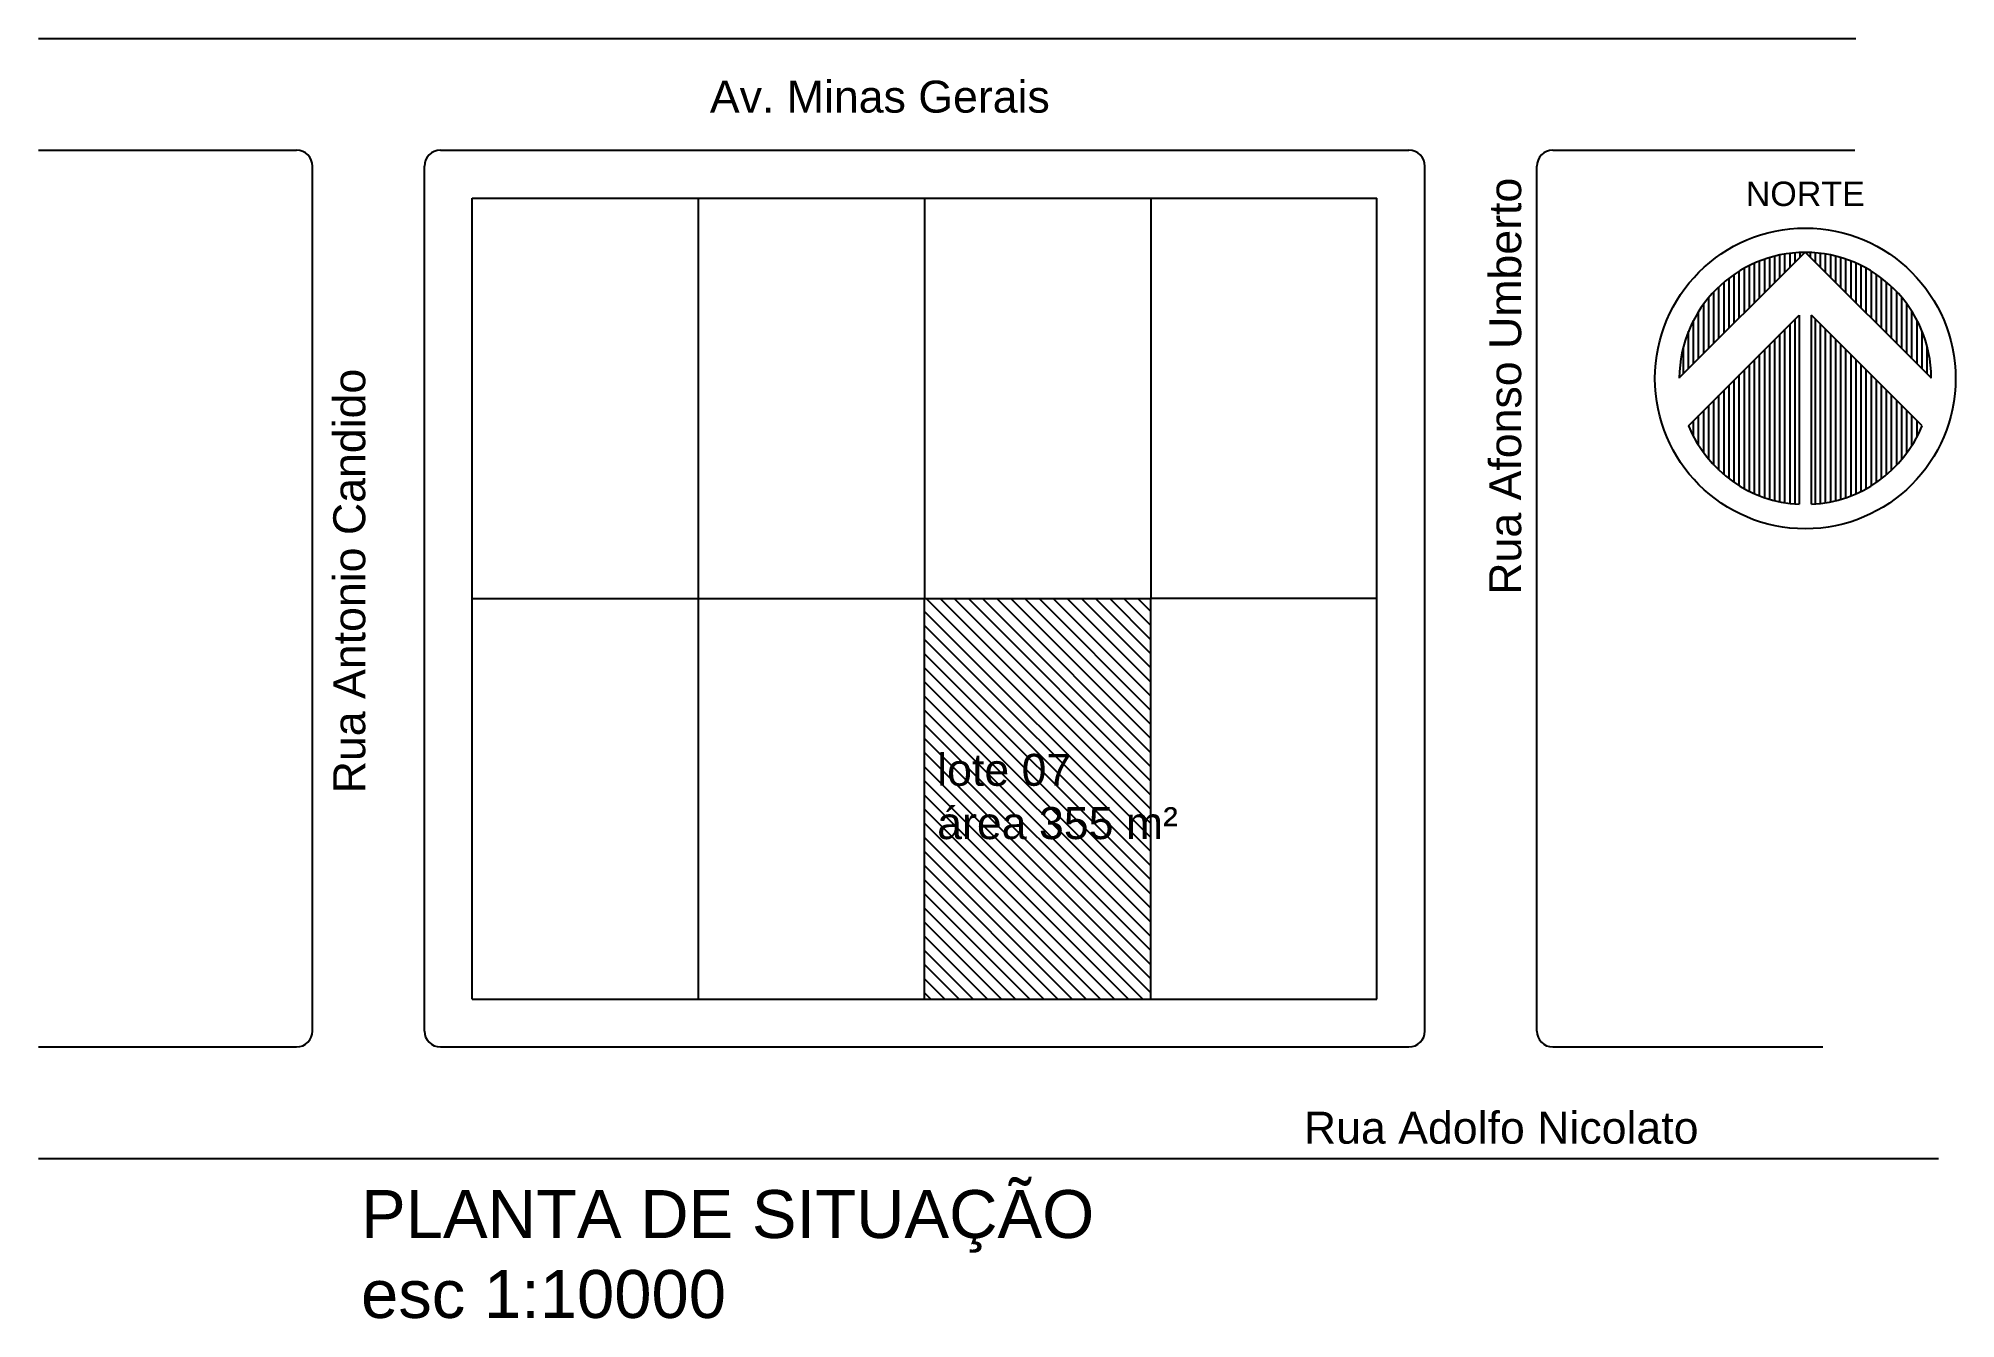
# Model space of a CAD drawing. Header units: inches. Extents: x -3 to 192, y -7 to 80.
# Drawn here: x 71.7 to 191.6, y -7.1 to 73 of the extents above; entities that cross this region are included whole.
import ezdxf
from ezdxf.enums import TextEntityAlignment as Align

# ---------------------------------------------------------------- set-up
doc = ezdxf.new("R2010")
doc.units = ezdxf.units.IN
doc.header["$LTSCALE"] = 0.001
doc.header["$MEASUREMENT"] = 0
for name, color, linetype in [('HACHURA', 251, 'Continuous'), ('PISO', 2, 'Continuous'), ('SIMBOLOS', 1, 'Continuous'), ('TEXTOS E COTAS', 251, 'Continuous')]:
    doc.layers.add(name, color=color, linetype=linetype)
doc.styles.add('1 1000 ANOTAÇÕES', font='arial.ttf', dxfattribs={"height": 2})
doc.styles.add('1 1000 TÍTULOS', font='arial.ttf', dxfattribs={"height": 3})
doc.styles.get("Standard").update_dxf_attribs({"font": 'arial.ttf'})

msp = doc.modelspace()

# ---------------------------------------------------------------- texts
at = {"layer": 'TEXTOS E COTAS', "attachment_point": 1}
for s, width, gutter_width, insert, char_height, style in [('Av. Minas Gerais', 28.05337, 10, (113.705, 70.343), 2, '1 1000 ANOTAÇÕES'), ('lote 07\\Párea 355 m²', 14.9408, 1, (127.928, 28.231), 2, '1 1000 ANOTAÇÕES'), ('Rua Adolfo Nicolato', 28.05337, 10, (150.868, 5.843), 2, '1 1000 ANOTAÇÕES'), ('PLANTA DE SITUAÇÃO\\Pesc 1:10000', 48.41797, 10, (91.881, 0.941), 3, '1 1000 TÍTULOS')]:
    msp.add_mtext_dynamic_manual_height_columns(s, width=width, gutter_width=gutter_width, heights=[0], dxfattribs=dict(at, insert=insert, char_height=char_height, style=style))
at = {"layer": 'TEXTOS E COTAS', "char_height": 2, "attachment_point": 1, "rotation": 90, "style": '1 1000 ANOTAÇÕES'}
for s, insert in [('Rua Afonso Umberto', (162.463, 38.184)), ('Rua Antonio Candido', (90.144, 25.763))]:
    msp.add_mtext_dynamic_manual_height_columns(s, width=28.05337, gutter_width=10, heights=[0], dxfattribs=dict(at, insert=insert))

# ---------------------------------------------------------------- blocks, each defined once
blk = doc.blocks.new('*X8')
at = {"color": 0}
for p, q in [((-39.85, 47.5), (-13.29, 47.5)), ((-36.66, 50), (-15.79, 50)), ((-32.98, 52.5), (-18.29, 52.5)), ((-28.62, 55), (-20.79, 55)), ((-47.37, 40), (-5.79, 40)), ((-45.14, 42.5), (-8.29, 42.5)), ((-42.65, 45), (-10.79, 45)), ((-54.26, 30), (4.21, 30)), ((-52.8, 32.5), (1.71, 32.5)), ((-51.18, 35), (-0.79, 35)), ((-49.37, 37.5), (-3.29, 37.5)), ((-58.69, 20), (14.21, 20)), ((-57.77, 22.5), (11.71, 22.5)), ((-56.74, 25), (9.21, 25)), ((-55.57, 27.5), (6.71, 27.5)), ((-61.19, 10), (24.21, 10)), ((-60.73, 12.5), (21.71, 12.5)), ((-60.16, 15), (19.21, 15)), ((-59.48, 17.5), (16.71, 17.5)), ((-61.8, 5), (29.21, 5)), ((-61.54, 7.5), (26.71, 7.5))]:
    blk.add_line(p, q, dxfattribs=at)
blk = doc.blocks.new('*X9')
at = {"color": 0}
for p, q in [((-61.8, -5), (29.21, -5)), ((-61.54, -7.5), (26.71, -7.5)), ((-61.19, -10), (24.21, -10)), ((-60.73, -12.5), (21.71, -12.5)), ((-60.16, -15), (19.21, -15)), ((-59.48, -17.5), (16.71, -17.5)), ((-58.69, -20), (14.21, -20)), ((-57.77, -22.5), (11.71, -22.5)), ((-56.74, -25), (9.21, -25)), ((-55.57, -27.5), (6.71, -27.5)), ((-54.26, -30), (4.21, -30)), ((-52.8, -32.5), (1.71, -32.5)), ((-51.18, -35), (-0.79, -35)), ((-49.37, -37.5), (-3.29, -37.5)), ((-47.37, -40), (-5.79, -40)), ((-45.14, -42.5), (-8.29, -42.5)), ((-42.65, -45), (-10.79, -45)), ((-39.85, -47.5), (-13.29, -47.5)), ((-36.66, -50), (-15.79, -50)), ((-32.98, -52.5), (-18.29, -52.5)), ((-28.62, -55), (-20.79, -55))]:
    blk.add_line(p, q, dxfattribs=at)
blk = doc.blocks.new('*X10')
at = {"color": 0}
for p, q in [((54.71, -7.5), (61.54, -7.5)), ((57.21, -5), (61.8, -5)), ((59.71, -2.5), (61.95, -2.5)), ((44.71, -17.5), (59.48, -17.5)), ((47.21, -15), (60.16, -15)), ((49.71, -12.5), (60.73, -12.5)), ((52.21, -10), (61.19, -10)), ((34.71, -27.5), (55.57, -27.5)), ((37.21, -25), (56.74, -25)), ((39.71, -22.5), (57.77, -22.5)), ((42.21, -20), (58.69, -20)), ((24.71, -37.5), (49.37, -37.5)), ((27.21, -35), (51.18, -35)), ((29.71, -32.5), (52.8, -32.5)), ((32.21, -30), (54.26, -30)), ((17.21, -45), (42.65, -45)), ((19.71, -42.5), (45.14, -42.5)), ((22.21, -40), (47.37, -40)), ((7.21, -55), (28.62, -55)), ((9.71, -52.5), (32.98, -52.5)), ((12.21, -50), (36.66, -50)), ((14.71, -47.5), (39.85, -47.5)), ((2.21, -60), (15.62, -60)), ((4.71, -57.5), (23.19, -57.5))]:
    blk.add_line(p, q, dxfattribs=at)
blk = doc.blocks.new('*X11')
at = {"color": 0}
for p, q in [((2.21, 60), (15.62, 60)), ((4.71, 57.5), (23.19, 57.5)), ((7.21, 55), (28.62, 55)), ((9.71, 52.5), (32.98, 52.5)), ((12.21, 50), (36.66, 50)), ((14.71, 47.5), (39.85, 47.5)), ((17.21, 45), (42.65, 45)), ((19.71, 42.5), (45.14, 42.5)), ((22.21, 40), (47.37, 40)), ((24.71, 37.5), (49.37, 37.5)), ((27.21, 35), (51.18, 35)), ((29.71, 32.5), (52.8, 32.5)), ((32.21, 30), (54.26, 30)), ((34.71, 27.5), (55.57, 27.5)), ((37.21, 25), (56.74, 25)), ((39.71, 22.5), (57.77, 22.5)), ((42.21, 20), (58.69, 20)), ((44.71, 17.5), (59.48, 17.5)), ((47.21, 15), (60.16, 15)), ((49.71, 12.5), (60.73, 12.5)), ((52.21, 10), (61.19, 10)), ((54.71, 7.5), (61.54, 7.5)), ((57.21, 5), (61.8, 5)), ((59.71, 2.5), (61.95, 2.5)), ((62, 0), (62.21, 0))]:
    blk.add_line(p, q, dxfattribs=at)
blk = doc.blocks.new('NORTH6')
at = {"color": 7}
for p, q in [((-0.1615, 0.3991), (0.2167, 0.0208)), ((0.432, 0), (0.0015, 0.4306)), ((0.2167, 0.0208), (-0.4301, 0.0208)), ((-0.4301, -0.0208), (0.2167, -0.0208)), ((-0.1615, -0.3991), (0.2167, -0.0208)), ((0.432, 0), (0.0015, -0.4306))]:
    blk.add_line(p, q, dxfattribs=at)
blk.add_circle((0, 0), 0.5139, dxfattribs=at)
for start, end in [(112.0353, 177.22654), (0, 89.80554), (182.77346, 247.9647), (270.19446, 0)]:
    blk.add_arc((0, 0), 0.4306, start, end, dxfattribs=at)
at = {"xscale": 0.006944444444444444, "yscale": 0.006944444444444444, "zscale": 0.006944444444444444}
for name in ['*X11', '*X8', '*X9', '*X10']:
    blk.add_blockref(name, (0, 0), dxfattribs=at)
at = {"flags": 8}
blk.add_attdef('LABEL', text='', height=0.0833, rotation=270, dxfattribs=at).set_placement((0.6311, 0), align=Align.MIDDLE)

# ---------------------------------------------------------------- hatches: boundary and pattern name
at = {"layer": 'HACHURA'}
h = msp.add_hatch(dxfattribs=at)
h.set_pattern_fill('ANSI31', color=8, scale=5, angle=90)
h.set_pattern_definition([(135, (-46.7462, -24.9644), (-0.4419417, -0.4419417), [])])
h.paths.add_polyline_path([(127.142, 12.892), (141.292, 12.892), (141.292, 37.941), (133.992, 37.941), (133.092, 37.941), (127.142, 37.941)])

# ---------------------------------------------------------------- linework, layer by layer
at = {"layer": 'PISO'}
for p, q in [((71.692, 72.99), (185.395, 72.99)), ((71.692, 65.99), (87.842, 65.99)), ((96.842, 65.99), (157.442, 65.99)), ((166.442, 65.99), (185.347, 65.99)), ((88.842, 10.892), (88.842, 64.99)), ((95.842, 10.892), (95.842, 64.99)), ((158.442, 10.892), (158.442, 64.99)), ((165.442, 10.892), (165.442, 64.99)), ((98.842, 62.99), (155.442, 62.99)), ((98.842, 12.892), (98.842, 62.99)), ((112.992, 12.892), (112.992, 62.99)), ((127.142, 62.99), (127.142, 37.941)), ((141.292, 62.99), (141.292, 37.941)), ((155.442, 12.892), (155.442, 62.99)), ((98.842, 37.941), (133.992, 37.941)), ((127.142, 37.941), (133.092, 37.941)), ((127.142, 12.892), (127.142, 37.941)), ((133.092, 37.941), (133.992, 37.941)), ((133.992, 37.941), (141.292, 37.941)), ((155.442, 37.941), (141.292, 37.941)), ((141.292, 12.892), (141.292, 37.941)), ((98.842, 12.892), (155.442, 12.892)), ((127.142, 12.892), (141.292, 12.892)), ((71.692, 9.892), (87.842, 9.892)), ((96.842, 9.892), (157.442, 9.892)), ((166.442, 9.892), (183.347, 9.892)), ((190.574, 2.892), (71.705, 2.892))]:
    msp.add_line(p, q, dxfattribs=at)
for centre, start, end in [((87.842, 64.99), 0, 90), ((96.842, 64.99), 90, 180), ((157.442, 64.99), 0, 90), ((166.442, 64.99), 90, 180), ((87.842, 10.892), 270, 0), ((96.842, 10.892), 180, 270), ((157.442, 10.892), 270, 0), ((166.442, 10.892), 180, 270)]:
    msp.add_arc(centre, 1, start, end, dxfattribs=at)

# ---------------------------------------------------------------- block references
at = {"layer": 'SIMBOLOS'}
ref = msp.add_blockref('NORTH6', (182.24, 51.715), dxfattribs=dict(at, xscale=18.30339573112012, yscale=18.30339573112012, zscale=18.30339573112012, rotation=90))
ref.add_attrib('LABEL', 'NORTE', dxfattribs={"layer": '0', "height": 1.5253}).set_placement((182.24, 63.266), align=Align.MIDDLE)

msp.set_redraw_order([(e.dxf.handle, doc.entitydb.next_handle()) for e in msp.query("TEXT MTEXT ATTDEF DIMENSION ARC_DIMENSION")])  # texts and dimensions are drawn at this point

doc.saveas('drawing.dxf')
